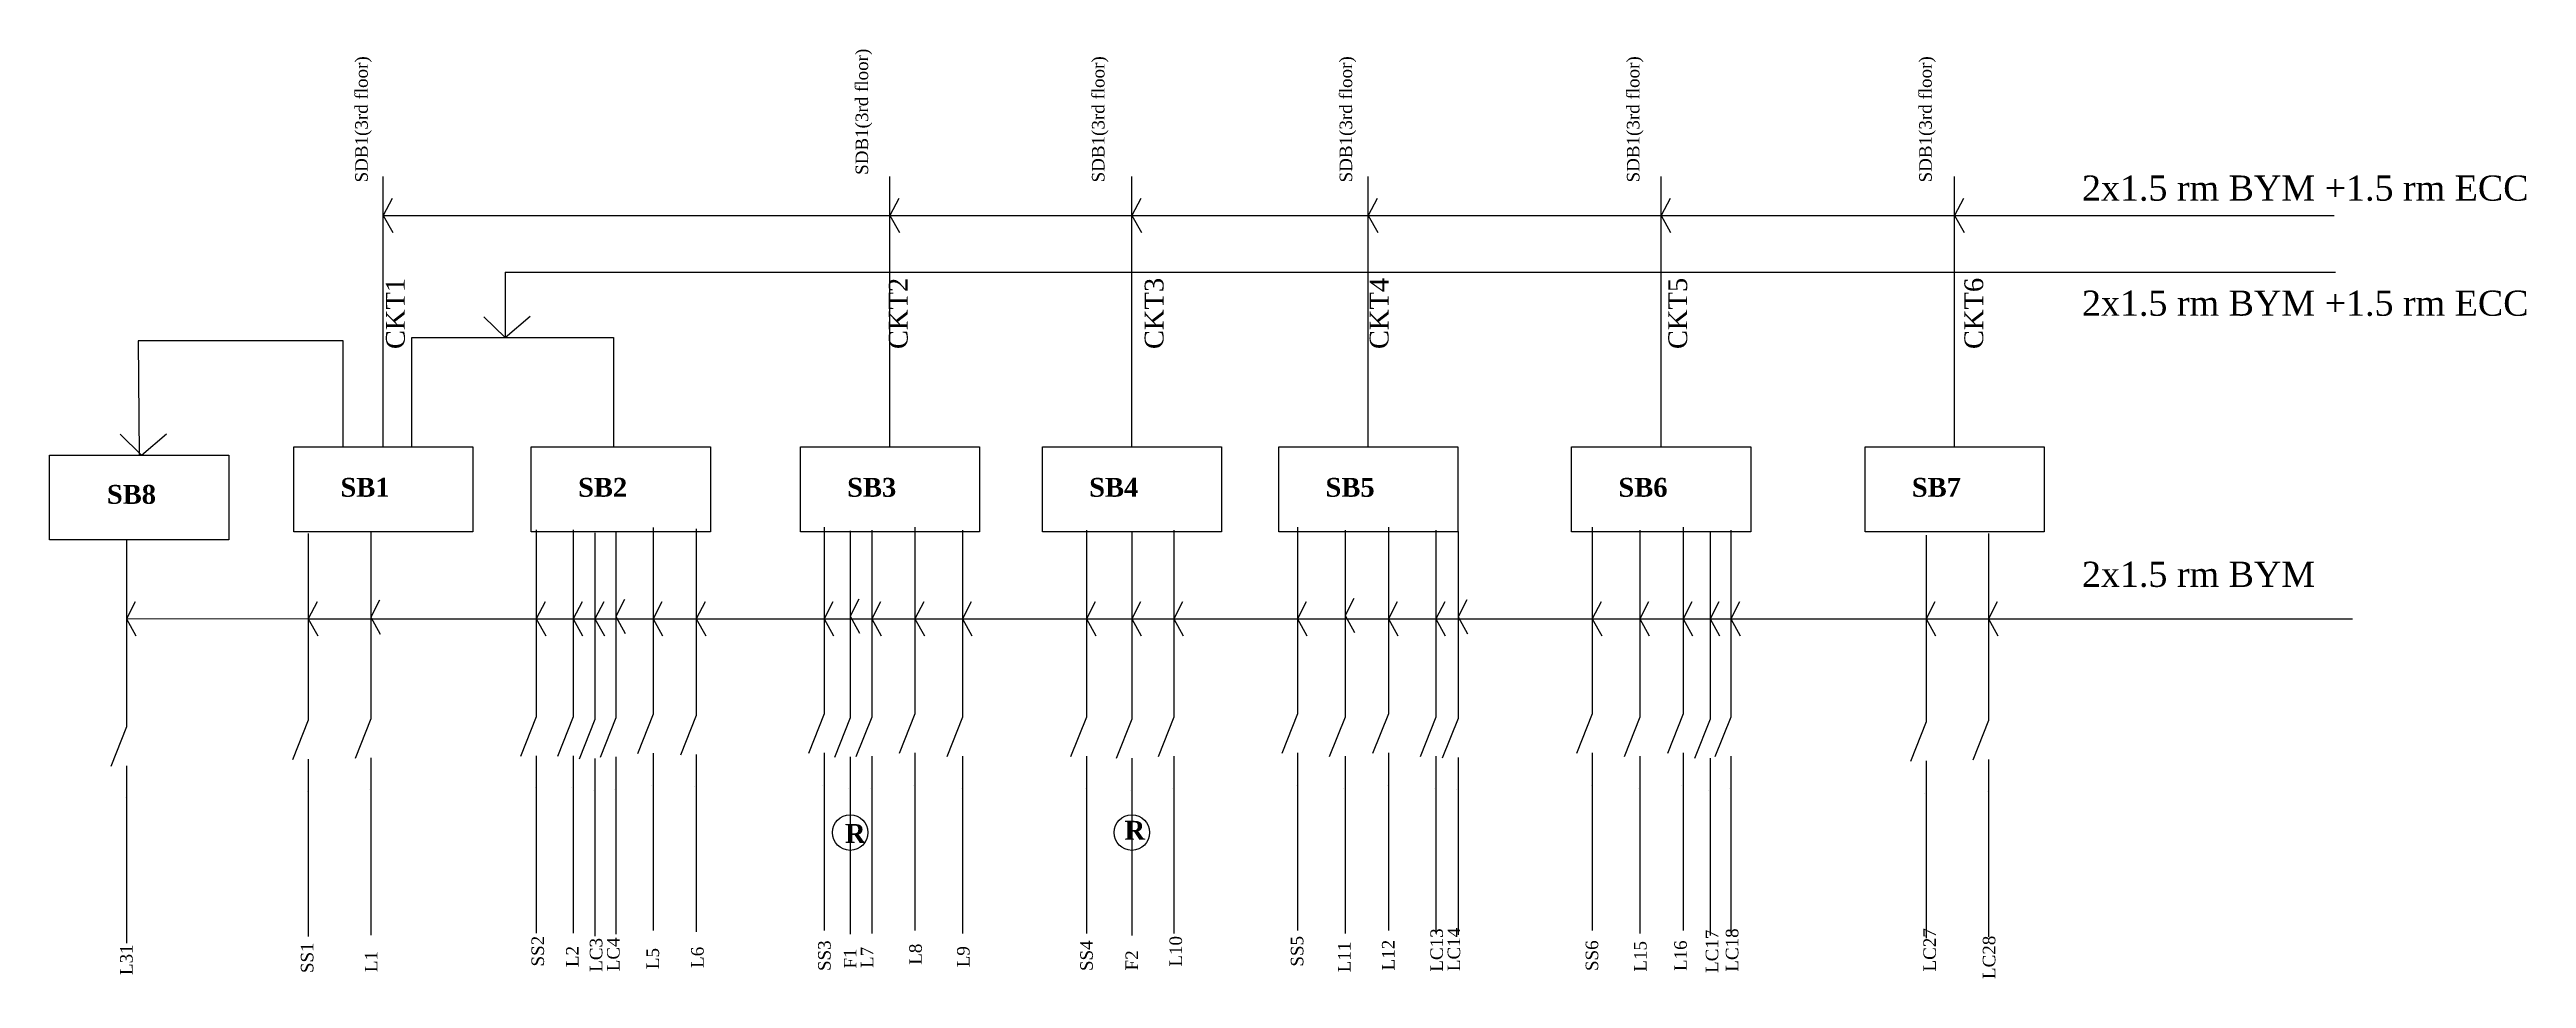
# Model space of a CAD drawing. Header units: inches. Extents: x -6149 to 7056, y -3395 to 4642.
# Drawn here: x -1013 to 958, y -915 to -177 of the extents above; entities that cross this region are included whole.
import ezdxf

# ---------------------------------------------------------------- set-up
doc = ezdxf.new("R2010")
doc.units = ezdxf.units.IN
doc.header["$MEASUREMENT"] = 0
doc.linetypes.add('ACAD_ISO02W100', pattern=[15, 12, -3])
doc.layers.add('Diagram', color=248, linetype='ACAD_ISO02W100')
doc.styles.get("Standard").update_dxf_attribs({"font": 'times.ttf', "height": 6})

msp = doc.modelspace()

# ---------------------------------------------------------------- texts
at = {"layer": 'Diagram', "attachment_point": 1, "rotation": 90}
for s, insert, char_height, width in [('\\pi-30,l30,t30;SDB1(3rd floor)', (-371.5, -276.5), 10, 151.5301455), ('\\pi-30,l30,t30;SDB1(3rd floor)', (-769.5, -282.5), 10, 151.5301455), ('\\pi-30,l30,t30;SDB1(3rd floor)', (-183.5, -282.5), 10, 151.5301455), ('\\pi-30,l30,t30;SDB1(3rd floor)', (13.5, -282.5), 10, 151.5301455), ('\\pi-30,l30,t30;SDB1(3rd floor)', (242, -282.5), 10, 151.5301455), ('\\pi-30,l30,t30;SDB1(3rd floor)', (474.5, -282.5), 10, 151.5301455), ('CKT1', (-745.06162, -414.98774), 15, 37), ('CKT2', (-345.06162, -414.98774), 15, 37), ('CKT3', (-141.56162, -414.98774), 15, 37), ('CKT4', (37.43838, -414.98774), 15, 37), ('CKT5', (274.93838, -414.98774), 15, 37), ('CKT6', (510.43838, -414.98774), 15, 37), ('SS2', (-629.31235, -905.76661), 10, 37), ('LC3', (-582.90487, -909.98751), 10, 37), ('LC4', (-569.19644, -909.55568), 10, 37), ('SS3', (-401.31236, -909.39386), 10, 37), ('SS4', (-192.81236, -909.39386), 10, 37), ('L10', (-121.81236, -905.89386), 10, 37), ('SS5', (-25.31236, -905.89386), 10, 37), ('L12', (47.18764, -908.89386), 10, 37), ('LC13', (85.68764, -909.89386), 10, 37), ('LC14', (99.39607, -909.46203), 10, 37), ('SS6', (209.18764, -909.39386), 10, 37), ('L15', (247.68764, -909.89386), 10, 37), ('L16', (279.68764, -909.39386), 10, 37), ('LC17', (304.68764, -910.89386), 10, 37), ('LC18', (320.68764, -909.89386), 10, 37), ('LC27', (477.83788, -909.75848), 10, 37), ('LC28', (525.09939, -915.71086), 10, 37), ('L31', (-956.51505, -912.56749), 10, 37), ('SS1', (-812.75136, -911.00478), 10, 37), ('L1', (-761.81235, -910.26661), 10, 37), ('L2', (-601.81235, -906.26661), 10, 37), ('L5', (-537.81236, -907.89386), 10, 37), ('L6', (-502.31236, -906.89386), 10, 37), ('F1', (-380.81236, -907.39386), 10, 37), ('L7', (-367.32743, -906.96203), 10, 37), ('L8', (-328.81236, -904.39386), 10, 37), ('L9', (-290.81236, -906.39386), 10, 37), ('F2', (-156.81236, -908.89386), 10, 37), ('L11', (12.18764, -910.39386), 10, 37)]:
    msp.add_mtext(s, dxfattribs=dict(at, insert=insert, char_height=char_height, width=width))
at = {"layer": 'Diagram', "linetype": 'Continuous', "attachment_point": 1}
for s, insert, char_height, width in [('2x1.5 rm BYM +1.5 rm ECC', (604, -277), 20, 415.5), ('2x1.5 rm BYM +1.5 rm ECC', (604, -368.5), 20, 415.5), ('{\\fTimes New Roman|b1|i0|c0|p18;SB8}', (-967, -523), 15, 185), ('{\\fTimes New Roman|b1|i0|c0|p18;SB1}', (-781.19203, -517.4033), 15, 185), ('{\\fTimes New Roman|b1|i0|c0|p18;SB2}', (-592.19203, -517.4033), 15, 185), ('{\\fTimes New Roman|b1|i0|c0|p18;SB3}', (-378.19203, -517.4033), 15, 185), ('{\\fTimes New Roman|b1|i0|c0|p18;SB4}', (-185.69203, -517.4033), 15, 185), ('{\\fTimes New Roman|b1|i0|c0|p18;SB5}', (2.30797, -517.4033), 15, 185), ('{\\fTimes New Roman|b1|i0|c0|p18;SB6}', (235.30797, -517.4033), 15, 185), ('{\\fTimes New Roman|b1|i0|c0|p18;SB7}', (468.68042, -517.4033), 15, 185), ('2x1.5 rm BYM', (604, -584), 20, 415.5), ('{\\fTimes New Roman|b1|i0|c0|p18;R}', (-379.93876, -792.52442), 15, 21.2034511), ('{\\fTimes New Roman|b1|i0|c0|p18;R}', (-157.59071, -789.98688), 15, 21.2034511)]:
    msp.add_mtext(s, dxfattribs=dict(at, insert=insert, char_height=char_height, width=width))

# ---------------------------------------------------------------- blocks, each defined once
blk = doc.blocks.new('SWITCH')
at = {"layer": 'Diagram', "linetype": 'Continuous'}
for p, q in [((0, 0), (0, -135.5)), ((0, -135.5), (0, -148.5)), ((0, -148.5), (-12.5, -180)), ((0, -179.5), (0, -320.5)), ((-1, -205), (-1, -205))]:
    blk.add_line(p, q, dxfattribs=at)

# ---------------------------------------------------------------- linework, layer by layer
at = {"layer": 'Diagram', "linetype": 'Continuous'}
for p, q in [((-747.16974, -492.82569), (-747.16974, -277.82569)), ((-740.16974, -295.32569), (-747.16974, -308.82569)), ((-344.16974, -492.82569), (-344.16974, -277.82569)), ((-337.16974, -295.32569), (-344.16974, -308.82569)), ((-151.66973, -492.82569), (-151.66973, -277.82569)), ((-144.66973, -295.32569), (-151.66973, -308.82569)), ((36.33026, -492.82569), (36.33026, -277.82569)), ((43.33026, -295.32569), (36.33026, -308.82569)), ((269.33026, -492.82569), (269.33026, -277.82569)), ((276.33026, -295.32569), (269.33026, -308.82569)), ((502.70271, -492.82569), (502.70271, -277.82569)), ((509.70271, -295.32569), (502.70271, -308.82569)), ((-747.16974, -308.82569), (804.70271, -308.82569)), ((-747.16974, -308.82569), (-739.66974, -322.32569)), ((-344.16974, -308.82569), (-336.66974, -322.32569)), ((-151.66973, -308.82569), (-144.16973, -322.32569)), ((36.33026, -308.82569), (43.83026, -322.32569)), ((269.33026, -308.82569), (276.83026, -322.32569)), ((502.70271, -308.82569), (510.20271, -322.32569)), ((-650.29729, -353.82569), (805.70271, -353.82569)), ((-650.29729, -353.82569), (-650.29729, -405.82569)), ((-650.29729, -405.82569), (-667.29729, -389.32569)), ((-650.29729, -405.82569), (-630.29729, -388.82569)), ((-779, -408.5), (-942, -408.5)), ((-942, -408.5), (-941.37246, -499.25)), ((-779, -492.82569), (-779, -408.5)), ((-724.41974, -492.82569), (-724.41974, -405.82569)), ((-724.41974, -405.82569), (-563.91974, -405.82569)), ((-563.91974, -405.82569), (-563.91974, -492.82569)), ((-939.50001, -499.25), (-956.50001, -482.75)), ((-939.50001, -499.25), (-919.50001, -482.25)), ((-944.5, -615.82569), (-951.5, -629.32569)), ((-951.5, -629.32569), (-944, -642.82569)), ((-806.79729, -629.32569), (-951.3488, -629.59784)), ((-799.79729, -615.82569), (-806.79729, -629.32569)), ((-806.79729, -629.32569), (819.20271, -629.32569)), ((-806.79729, -629.32569), (-799.29729, -642.82569)), ((-750.14608, -614.57569), (-757.14608, -628.07569)), ((-757.14608, -628.07569), (-749.64608, -641.57569)), ((-618.42838, -615.82569), (-625.42838, -629.32569)), ((-625.42838, -629.32569), (-617.92838, -642.82569)), ((-589.07001, -615.82569), (-596.07001, -629.32569)), ((-596.07001, -629.32569), (-588.57001, -642.82569)), ((-571.79729, -615.82569), (-578.79729, -629.32569)), ((-578.79729, -629.32569), (-571.29729, -642.82569)), ((-555.16396, -613.9584), (-562.16396, -627.4584)), ((-562.16396, -627.4584), (-554.66396, -640.9584)), ((-525.53904, -615.82569), (-532.53904, -629.32569)), ((-532.53904, -629.32569), (-525.03904, -642.82569)), ((-491.22177, -615.82569), (-498.22177, -629.32569)), ((-498.22177, -629.32569), (-490.72177, -642.82569)), ((-389.49272, -615.82569), (-396.49272, -629.32569)), ((-396.49272, -629.32569), (-388.99272, -642.82569)), ((-368.79729, -613.82569), (-375.79729, -627.32569)), ((-375.79729, -627.32569), (-368.29729, -640.82569)), ((-351.68369, -615.82569), (-358.68369, -629.32569)), ((-358.68369, -629.32569), (-351.18369, -642.82569)), ((-317.22877, -615.82569), (-324.22877, -629.32569)), ((-324.22877, -629.32569), (-316.72877, -642.82569)), ((-279.41974, -615.82569), (-286.41974, -629.32569)), ((-286.41974, -629.32569), (-278.91974, -642.82569)), ((-180.91974, -615.82569), (-187.91974, -629.32569)), ((-187.91974, -629.32569), (-180.41974, -642.82569)), ((-144.79729, -615.82569), (-151.79729, -629.32569)), ((-151.79729, -629.32569), (-144.29729, -642.82569)), ((-111.41974, -615.82569), (-118.41974, -629.32569)), ((-118.41974, -629.32569), (-110.91974, -642.82569)), ((-12.99272, -615.82569), (-19.99272, -629.32569)), ((-19.99272, -629.32569), (-12.49272, -642.82569)), ((24.81631, -613.28634), (17.81631, -626.78634)), ((17.81631, -626.78634), (25.31631, -640.28634)), ((59.27123, -615.82569), (52.27123, -629.32569)), ((52.27123, -629.32569), (59.77123, -642.82569)), ((97.08026, -615.82569), (90.08026, -629.32569)), ((90.08026, -629.32569), (97.58026, -642.82569)), ((114.70271, -614.32569), (107.70271, -627.82569)), ((107.70271, -627.82569), (115.20271, -641.32569)), ((221.50728, -615.82569), (214.50728, -629.32569)), ((214.50728, -629.32569), (222.00728, -642.82569)), ((259.31631, -615.82569), (252.31631, -629.32569)), ((252.31631, -629.32569), (259.81631, -642.82569)), ((293.77123, -615.82569), (286.77123, -629.32569)), ((286.77123, -629.32569), (294.27123, -642.82569)), ((315.20271, -615.82569), (308.20271, -629.32569)), ((308.20271, -629.32569), (315.70271, -642.82569)), ((331.58026, -615.82569), (324.58026, -629.32569)), ((324.58026, -629.32569), (332.08026, -642.82569)), ((486.9869, -615.82569), (479.9869, -629.32569)), ((479.9869, -629.32569), (487.4869, -642.82569)), ((536.63811, -615.82569), (529.63811, -629.32569)), ((529.63811, -629.32569), (537.13811, -642.82569))]:
    msp.add_line(p, q, dxfattribs=at)
for points in [[(-1012.62246, -499.25), (-870.12246, -499.25), (-870.12246, -566.75), (-1012.62246, -566.75)], [(-818.41974, -492.82569), (-675.91974, -492.82569), (-675.91974, -560.32569), (-818.41974, -560.32569)], [(-629.41974, -492.82569), (-486.91974, -492.82569), (-486.91974, -560.32569), (-629.41974, -560.32569)], [(-415.41974, -492.82569), (-272.91974, -492.82569), (-272.91974, -560.32569), (-415.41974, -560.32569)], [(-222.91973, -492.82569), (-80.41973, -492.82569), (-80.41973, -560.32569), (-222.91973, -560.32569)], [(-34.91974, -492.82569), (107.58026, -492.82569), (107.58026, -560.32569), (-34.91974, -560.32569)], [(198.08026, -492.82569), (340.58026, -492.82569), (340.58026, -560.32569), (198.08026, -560.32569)], [(431.45271, -492.82569), (573.95271, -492.82569), (573.95271, -560.32569), (431.45271, -560.32569)]]:
    msp.add_lwpolyline(points, close=True, dxfattribs=at)
for centre in [(-375.79729, -799.32569), (-151.79729, -799.32569)]:
    msp.add_circle(centre, 14.12887, dxfattribs=at)

# ---------------------------------------------------------------- block references
for p in [(-951.3488, -566.75), (-806.79729, -561.57569), (-757.14608, -560.32569), (-625.42838, -558.78441), (-596.07001, -558.79408), (-578.79729, -561.07569), (-562.16396, -559.7084), (-532.53904, -556.79408), (-498.22177, -557.79408), (-396.49272, -556.55181), (-375.79729, -559.57569), (-358.68369, -559.03634), (-324.22877, -556.55181), (-286.41974, -559.03634), (-187.91974, -559.03634), (-151.79729, -560.57569), (-118.41974, -559.03634), (-19.99272, -556.55181), (17.81631, -559.03634), (52.27123, -556.55181), (90.08026, -559.03634), (107.70271, -560.07569), (214.50728, -556.55181), (252.31631, -559.03634), (286.77123, -556.55181), (308.20271, -560.57569), (324.58026, -559.03634), (479.9869, -562.89269), (529.63811, -561.64269)]:
    msp.add_blockref('SWITCH', p, dxfattribs=at)

msp.set_redraw_order([(e.dxf.handle, doc.entitydb.next_handle()) for e in msp.query("TEXT MTEXT ATTDEF DIMENSION ARC_DIMENSION")])  # texts and dimensions are drawn at this point

doc.saveas('drawing.dxf')
